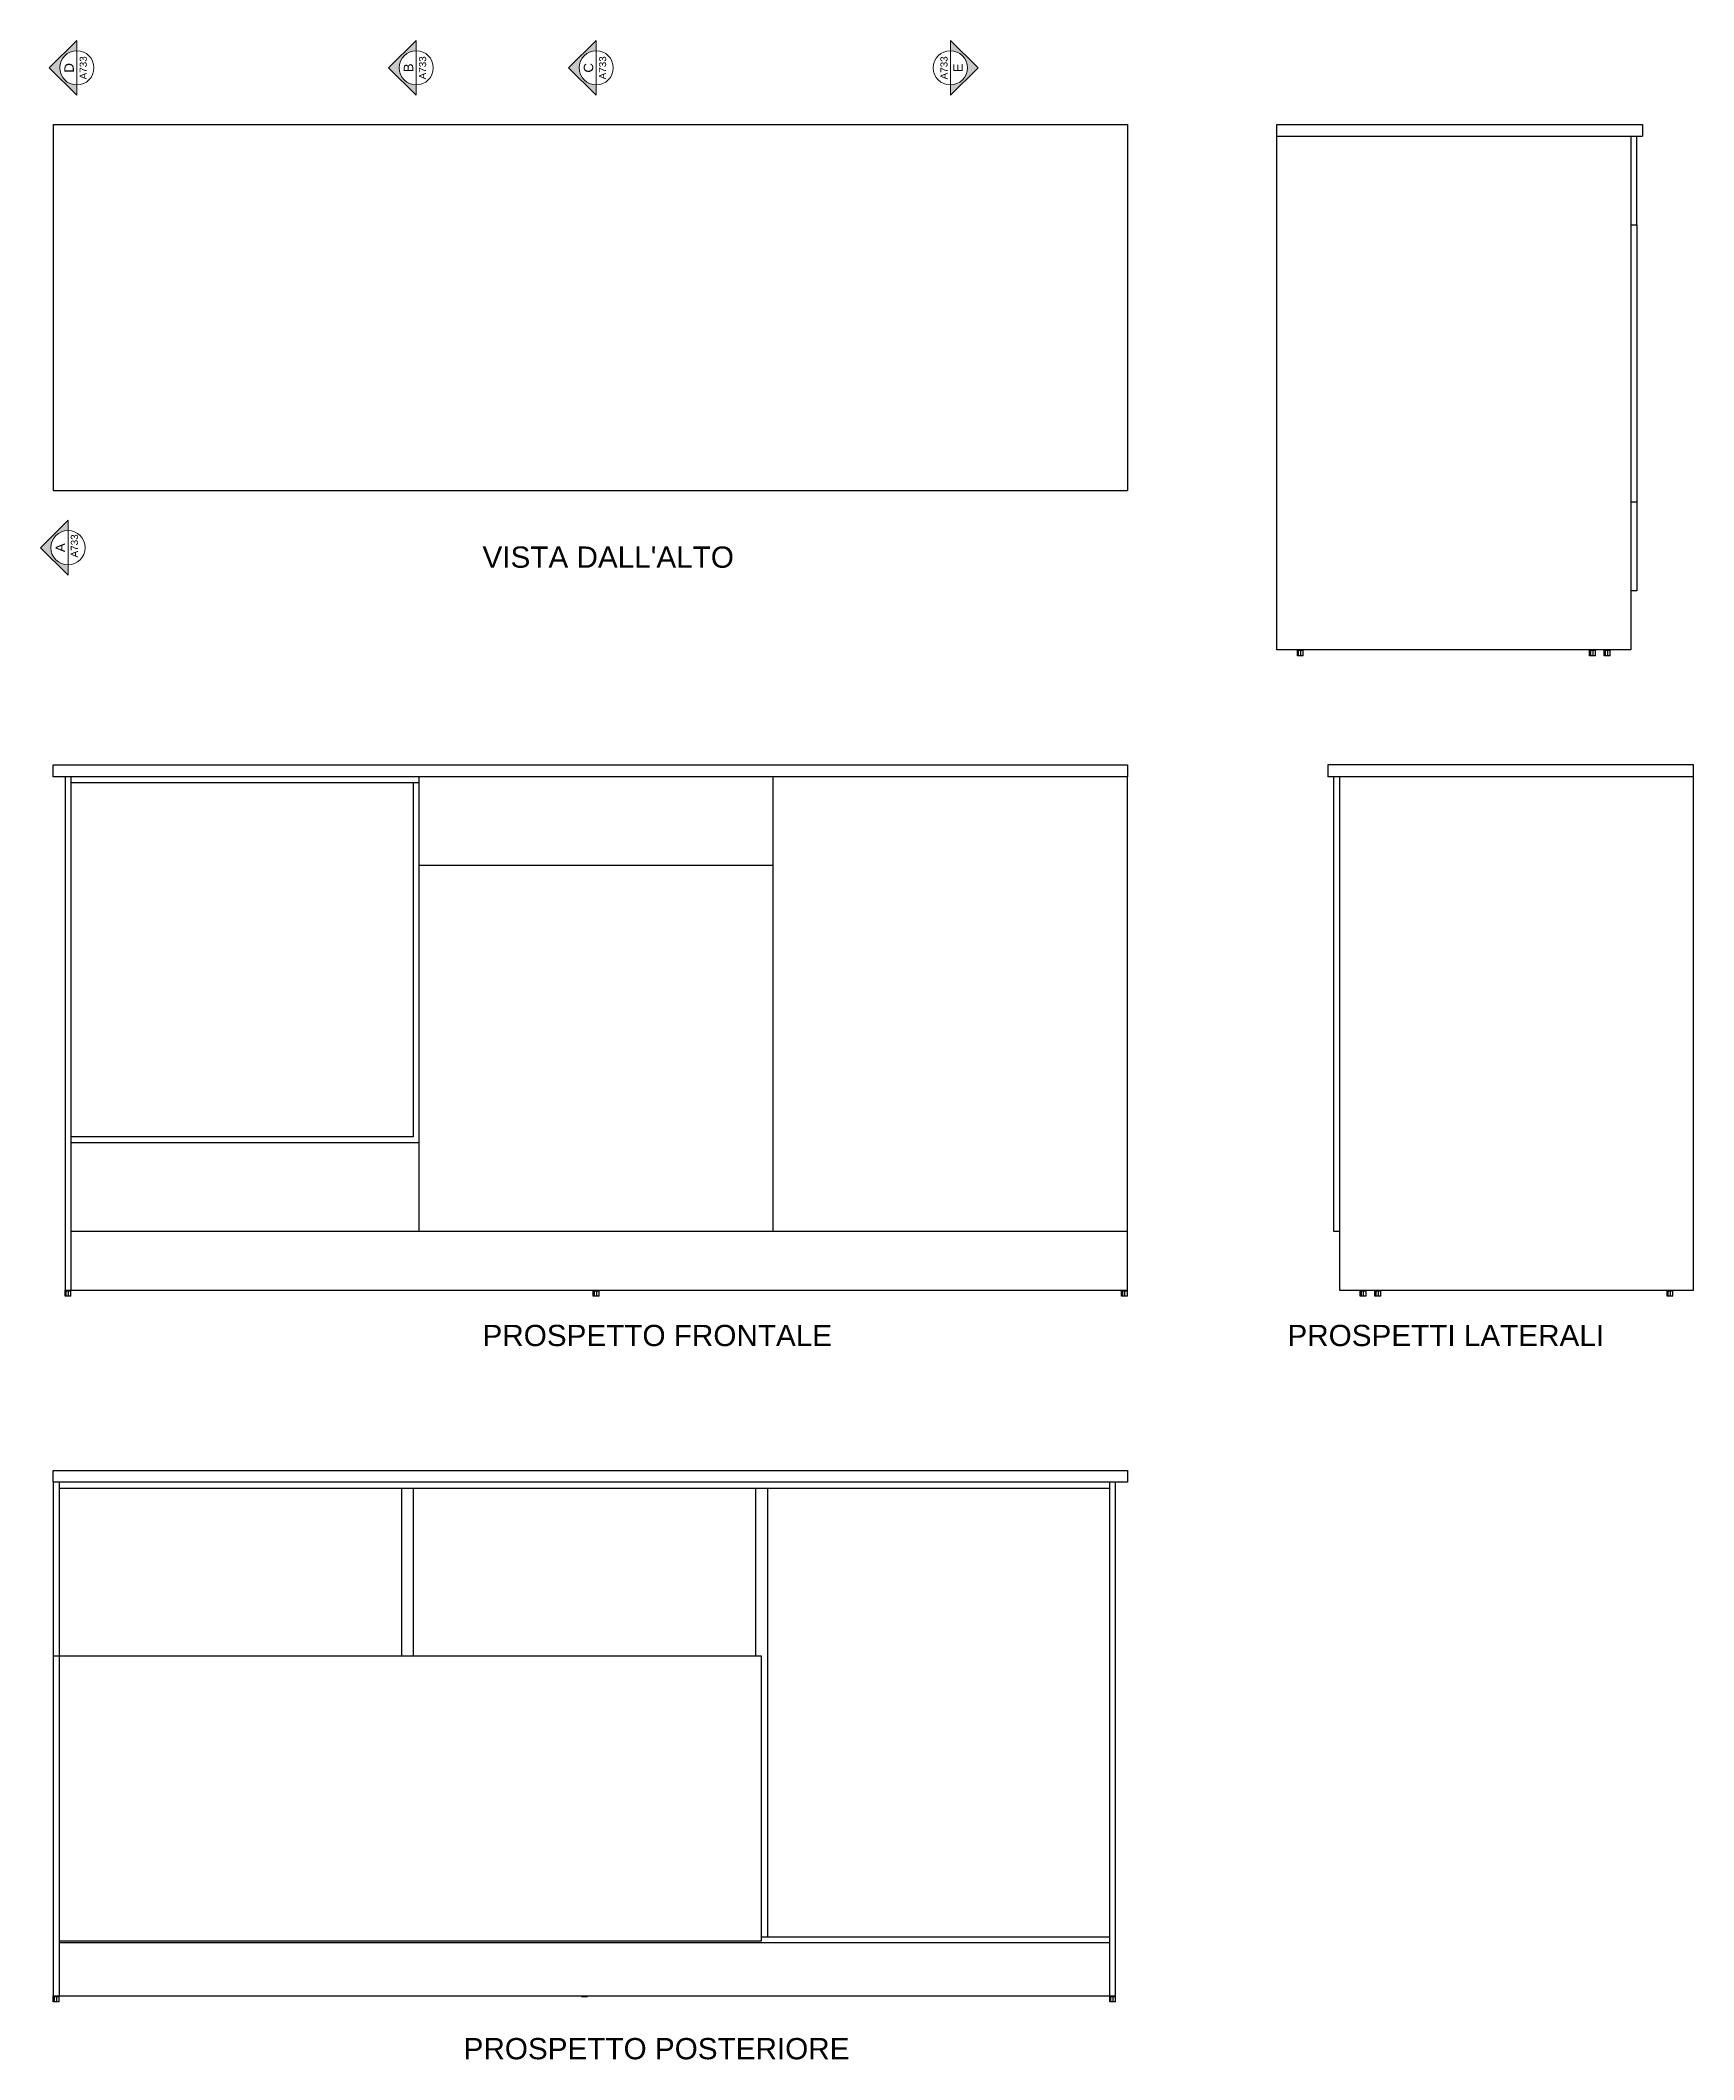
# Model space of a CAD drawing. Header units: inches. Extents: x -20 to 1960, y -511 to 856.
# Drawn here: x 473.1 to 753.3, y 490.8 to 832.8 of the extents above; entities that cross this region are included whole.
import ezdxf
from ezdxf.enums import TextEntityAlignment as Align

# ---------------------------------------------------------------- set-up
doc = ezdxf.new("R2010")
doc.units = ezdxf.units.IN
doc.header["$MEASUREMENT"] = 0
doc.layers.add('A-ANNO-SYMB', color=3, linetype='Continuous', lineweight=18)
doc.layers.add('G-ANNO-TEXT', color=3, linetype='Continuous')
doc.layers.add('viti', color=6, linetype='Continuous')
doc.styles.add('ARIAL', font='arial.ttf')
doc.styles.get("Standard").update_dxf_attribs({"font": 'arial.ttf'})

msp = doc.modelspace()

# ---------------------------------------------------------------- texts
at = {"layer": 'G-ANNO-TEXT', "char_height": 3.6, "attachment_point": 1, "style": 'ARIAL'}
for s, width, insert in [("VISTA DALL'ALTO", 54.2518, (548.05, 747.1)), ('PROSPETTO FRONTALE', 70.4754, (548.05, 615.25)), ('PROSPETTI LATERALI', 70.4754, (684.43, 615.25)), ('PROSPETTO POSTERIORE', 70.4754, (544.85, 494.44))]:
    msp.add_mtext_dynamic_manual_height_columns(s, width=width, gutter_width=1, heights=[0], dxfattribs=dict(at, insert=insert))

# ---------------------------------------------------------------- blocks, each defined once
blk = doc.blocks.new('SYMBOL')
at = {"layer": 'A-ANNO-SYMB', "linetype": 'Continuous', "lineweight": 20}
h = blk.add_hatch(color=256, dxfattribs=at)
h.dxf.hatch_style = 1
h.paths.add_polyline_path([(11.206, 4.948), (11.316, 4.948, -1), (11.678, 4.948), (11.788, 4.948), (11.497, 5.241)])
at = {"linetype": 'Continuous', "lineweight": 20}
blk.add_line((11.316, 4.948), (11.678, 4.948), dxfattribs=at)
at = {"layer": 'A-ANNO-SYMB', "linetype": 'Continuous', "lineweight": 20}
for p, q in [((11.206, 4.948), (11.497, 5.241)), ((11.788, 4.948), (11.497, 5.241)), ((11.316, 4.948), (11.206, 4.948)), ((11.678, 4.948), (11.788, 4.948))]:
    blk.add_line(p, q, dxfattribs=at)
blk.add_circle((11.497, 4.948), 0.181, dxfattribs=at)
for tag, p in [('SEZIONE', (11.497, 4.918)), ('TAVOLA', (11.497, 5.08))]:
    blk.add_attdef(tag, text='', height=0.1, dxfattribs=at).set_placement(p, align=Align.TOP_CENTER)

# ---------------------------------------------------------------- linework, layer by layer
for p, q in [((475.32, 818.58), (657.32, 818.58)), ((475.32, 818.58), (475.32, 756.58)), ((657.32, 818.58), (657.32, 756.58)), ((682.62, 816.58), (682.62, 818.58)), ((682.62, 818.58), (744.62, 818.58)), ((744.62, 818.58), (744.62, 816.58)), ((682.62, 729.58), (682.62, 816.58)), ((682.62, 816.58), (744.62, 816.58)), ((742.62, 816.58), (742.62, 729.58)), ((743.62, 801.58), (743.62, 816.58)), ((742.62, 801.58), (743.62, 801.58)), ((743.62, 801.58), (743.62, 754.58)), ((475.32, 756.58), (657.32, 756.58)), ((743.62, 754.58), (742.62, 754.58)), ((743.62, 754.58), (743.62, 739.58)), ((743.62, 739.58), (742.62, 739.58)), ((742.62, 729.58), (682.62, 729.58)), ((475.32, 710.1), (657.32, 710.1)), ((475.32, 708.1), (475.32, 710.1)), ((657.32, 708.1), (475.32, 708.1)), ((477.32, 708.1), (477.32, 621.1)), ((478.32, 708.1), (478.32, 621.1)), ((537.32, 631.1), (537.32, 708.1)), ((597.32, 631.1), (597.32, 708.1)), ((657.32, 710.1), (657.32, 708.1)), ((657.32, 621.1), (657.32, 708.1)), ((753.26, 710.1), (691.26, 710.1)), ((691.26, 710.1), (691.26, 708.1)), ((753.26, 708.1), (691.26, 708.1)), ((692.26, 708.1), (692.26, 631.1)), ((693.26, 708.1), (693.26, 621.1)), ((753.26, 708.1), (753.26, 710.1)), ((753.26, 621.1), (753.26, 708.1)), ((478.32, 707.1), (537.32, 707.1)), ((536.32, 707.1), (536.32, 647.1)), ((537.32, 693.1), (597.32, 693.1)), ((536.32, 647.1), (478.32, 647.1)), ((537.32, 646.1), (478.32, 646.1)), ((478.32, 631.1), (657.32, 631.1)), ((692.26, 631.1), (693.26, 631.1)), ((477.32, 621.1), (657.32, 621.1)), ((693.26, 621.1), (753.26, 621.1)), ((475.32, 590.6), (657.32, 590.6)), ((475.32, 588.6), (475.32, 590.6)), ((657.32, 588.6), (475.32, 588.6)), ((475.32, 588.6), (475.32, 501.6)), ((476.32, 588.6), (476.32, 501.6)), ((654.32, 501.6), (654.32, 588.6)), ((655.32, 501.6), (655.32, 588.6)), ((657.32, 590.6), (657.32, 588.6)), ((476.32, 587.6), (654.32, 587.6)), ((534.32, 587.6), (534.32, 559.13)), ((536.32, 587.6), (536.32, 559.13)), ((594.32, 587.6), (594.32, 559.13)), ((596.32, 587.6), (596.32, 511.6)), ((595.32, 559.13), (475.32, 559.13)), ((595.32, 510.9), (595.32, 559.13)), ((476.32, 510.9), (595.32, 510.9)), ((476.32, 510.6), (654.32, 510.6)), ((595.32, 511.6), (654.32, 511.6)), ((475.32, 501.6), (655.32, 501.6))]:
    msp.add_line(p, q)
at = {"layer": 'viti'}
for p, q in [((686.13, 728.58), (686.12, 729.58)), ((687.12, 729.48), (686.12, 729.48)), ((687.12, 729.48), (686.12, 729.48)), ((687.12, 728.58), (686.13, 728.58)), ((686.32, 728.58), (686.32, 729.48)), ((686.72, 728.58), (686.72, 729.48)), ((687.12, 728.58), (687.12, 729.58)), ((735.62, 728.58), (735.62, 729.58)), ((736.62, 729.48), (735.62, 729.48)), ((736.62, 729.48), (735.62, 729.48)), ((736.62, 728.58), (735.62, 728.58)), ((735.82, 728.58), (735.82, 729.48)), ((736.22, 728.58), (736.22, 729.48)), ((736.62, 728.58), (736.62, 729.58)), ((738.12, 728.58), (738.12, 729.58)), ((739.12, 729.48), (738.12, 729.48)), ((739.12, 729.48), (738.12, 729.48)), ((739.12, 728.58), (738.12, 728.58)), ((738.32, 728.58), (738.32, 729.48)), ((738.72, 728.58), (738.72, 729.48)), ((739.12, 728.58), (739.12, 729.58)), ((477.32, 621), (477.32, 621.1)), ((477.32, 621), (478.32, 621)), ((477.32, 621), (478.32, 621)), ((477.32, 620.1), (477.32, 621)), ((478.31, 620.1), (477.32, 620.1)), ((477.52, 620.1), (477.52, 621)), ((477.91, 620.1), (477.91, 621)), ((478.31, 620.1), (478.32, 621)), ((478.32, 621), (478.32, 621.1)), ((566.82, 620.1), (566.82, 621.1)), ((566.82, 621), (567.82, 621)), ((566.82, 621), (567.82, 621)), ((567.81, 620.1), (566.82, 620.1)), ((567.02, 620.1), (567.02, 621)), ((567.41, 620.1), (567.41, 621)), ((567.81, 620.1), (567.82, 621)), ((567.82, 621), (567.82, 621.1)), ((656.32, 620.1), (656.32, 621.1)), ((656.32, 621), (657.32, 621)), ((656.32, 621), (657.32, 621)), ((657.31, 620.1), (656.32, 620.1)), ((656.52, 620.1), (656.52, 621)), ((656.91, 620.1), (656.91, 621)), ((657.31, 620.1), (657.32, 621)), ((657.32, 621), (657.32, 621.1)), ((696.76, 620.1), (696.76, 621.1)), ((696.76, 621), (697.76, 621)), ((696.76, 621), (697.76, 621)), ((697.75, 620.1), (696.76, 620.1)), ((696.96, 620.1), (696.96, 621)), ((697.35, 620.1), (697.35, 621)), ((697.75, 620.1), (697.76, 621.1)), ((699.26, 620.1), (699.26, 621.1)), ((699.26, 621), (700.26, 621)), ((699.26, 621), (700.26, 621)), ((700.25, 620.1), (699.26, 620.1)), ((699.46, 620.1), (699.46, 621)), ((699.85, 620.1), (699.85, 621)), ((700.25, 620.1), (700.26, 621.1)), ((748.76, 620.1), (748.75, 621.1)), ((748.76, 621), (749.76, 621)), ((748.76, 621), (749.76, 621)), ((749.75, 620.1), (748.76, 620.1)), ((748.96, 620.1), (748.96, 621)), ((749.35, 620.1), (749.35, 621)), ((749.75, 620.1), (749.76, 621.1)), ((475.32, 501.5), (475.32, 501.6)), ((475.32, 501.5), (476.32, 501.5)), ((475.32, 501.5), (476.32, 501.5)), ((475.32, 500.6), (475.32, 501.5)), ((476.31, 500.6), (475.32, 500.6)), ((475.52, 500.6), (475.52, 501.5)), ((475.91, 500.6), (475.91, 501.5)), ((476.31, 500.6), (476.32, 501.5)), ((476.32, 501.5), (476.32, 501.6)), ((564.82, 501.5), (565.82, 501.5)), ((564.82, 501.5), (565.82, 501.5)), ((565.82, 501.5), (565.82, 501.6)), ((654.32, 500.6), (654.32, 501.6)), ((654.32, 501.5), (655.32, 501.5)), ((654.32, 501.5), (655.32, 501.5)), ((655.31, 500.6), (654.32, 500.6)), ((654.52, 500.6), (654.52, 501.5)), ((654.91, 500.6), (654.91, 501.5)), ((655.31, 500.6), (655.32, 501.5)), ((655.32, 501.5), (655.32, 501.6))]:
    msp.add_line(p, q, dxfattribs=at)

# ---------------------------------------------------------------- block references
at = {"linetype": 'Continuous', "lineweight": 20}
ref = msp.add_blockref('SYMBOL', (558.49, 644.23), dxfattribs=dict(at, xscale=16, yscale=16, zscale=16, rotation=90))
ref.add_attrib('SEZIONE', 'D', dxfattribs={"linetype": 'Continuous', "lineweight": 20, "height": 1.6, "rotation": 90, "style": 'ARIAL'}).set_placement((477.21, 828.18), align=Align.TOP_CENTER)
ref.add_attrib('TAVOLA', 'A733', dxfattribs={"linetype": 'Continuous', "lineweight": 20, "height": 1.2, "rotation": 90, "style": 'ARIAL'}).set_placement((479.8, 828.18), align=Align.TOP_CENTER)
ref = msp.add_blockref('SYMBOL', (615.99, 644.23), dxfattribs=dict(at, xscale=16, yscale=16, zscale=16, rotation=90))
ref.add_attrib('SEZIONE', 'B', dxfattribs={"linetype": 'Continuous', "lineweight": 20, "height": 1.6, "rotation": 90, "style": 'ARIAL'}).set_placement((534.71, 828.18), align=Align.TOP_CENTER)
ref.add_attrib('TAVOLA', 'A733', dxfattribs={"linetype": 'Continuous', "lineweight": 20, "height": 1.2, "rotation": 90, "style": 'ARIAL'}).set_placement((537.3, 828.18), align=Align.TOP_CENTER)
ref = msp.add_blockref('SYMBOL', (646.49, 644.23), dxfattribs=dict(at, xscale=16, yscale=16, zscale=16, rotation=90))
ref.add_attrib('SEZIONE', 'C', dxfattribs={"linetype": 'Continuous', "lineweight": 20, "height": 1.6, "rotation": 90, "style": 'ARIAL'}).set_placement((565.21, 828.18), align=Align.TOP_CENTER)
ref.add_attrib('TAVOLA', 'A733', dxfattribs={"linetype": 'Continuous', "lineweight": 20, "height": 1.2, "rotation": 90, "style": 'ARIAL'}).set_placement((567.8, 828.18), align=Align.TOP_CENTER)
ref = msp.add_blockref('SYMBOL', (548.15, 644.23), dxfattribs=dict(at, xscale=-16, yscale=16, zscale=16, rotation=270))
ref.add_attrib('SEZIONE', 'E', dxfattribs={"linetype": 'Continuous', "lineweight": 20, "height": 1.6, "rotation": 90, "style": 'ARIAL'}).set_placement((627.83, 828.18), align=Align.TOP_CENTER)
ref.add_attrib('TAVOLA', 'A733', dxfattribs={"linetype": 'Continuous', "lineweight": 20, "height": 1.2, "rotation": 90, "style": 'ARIAL'}).set_placement((625.64, 828.18), align=Align.TOP_CENTER)
ref = msp.add_blockref('SYMBOL', (556.99, 930.84), dxfattribs=dict(at, xscale=-16, yscale=16, zscale=16, rotation=90))
ref.add_attrib('SEZIONE', 'A', dxfattribs={"linetype": 'Continuous', "lineweight": 20, "height": 1.6, "rotation": 90, "style": 'ARIAL'}).set_placement((475.71, 746.89), align=Align.TOP_CENTER)
ref.add_attrib('TAVOLA', 'A733', dxfattribs={"linetype": 'Continuous', "lineweight": 20, "height": 1.2, "rotation": 90, "style": 'ARIAL'}).set_placement((478.3, 747.2), align=Align.TOP_CENTER)

msp.set_redraw_order([(e.dxf.handle, doc.entitydb.next_handle()) for e in msp.query("TEXT MTEXT ATTDEF DIMENSION ARC_DIMENSION")])  # texts and dimensions are drawn at this point

doc.saveas('drawing.dxf')
